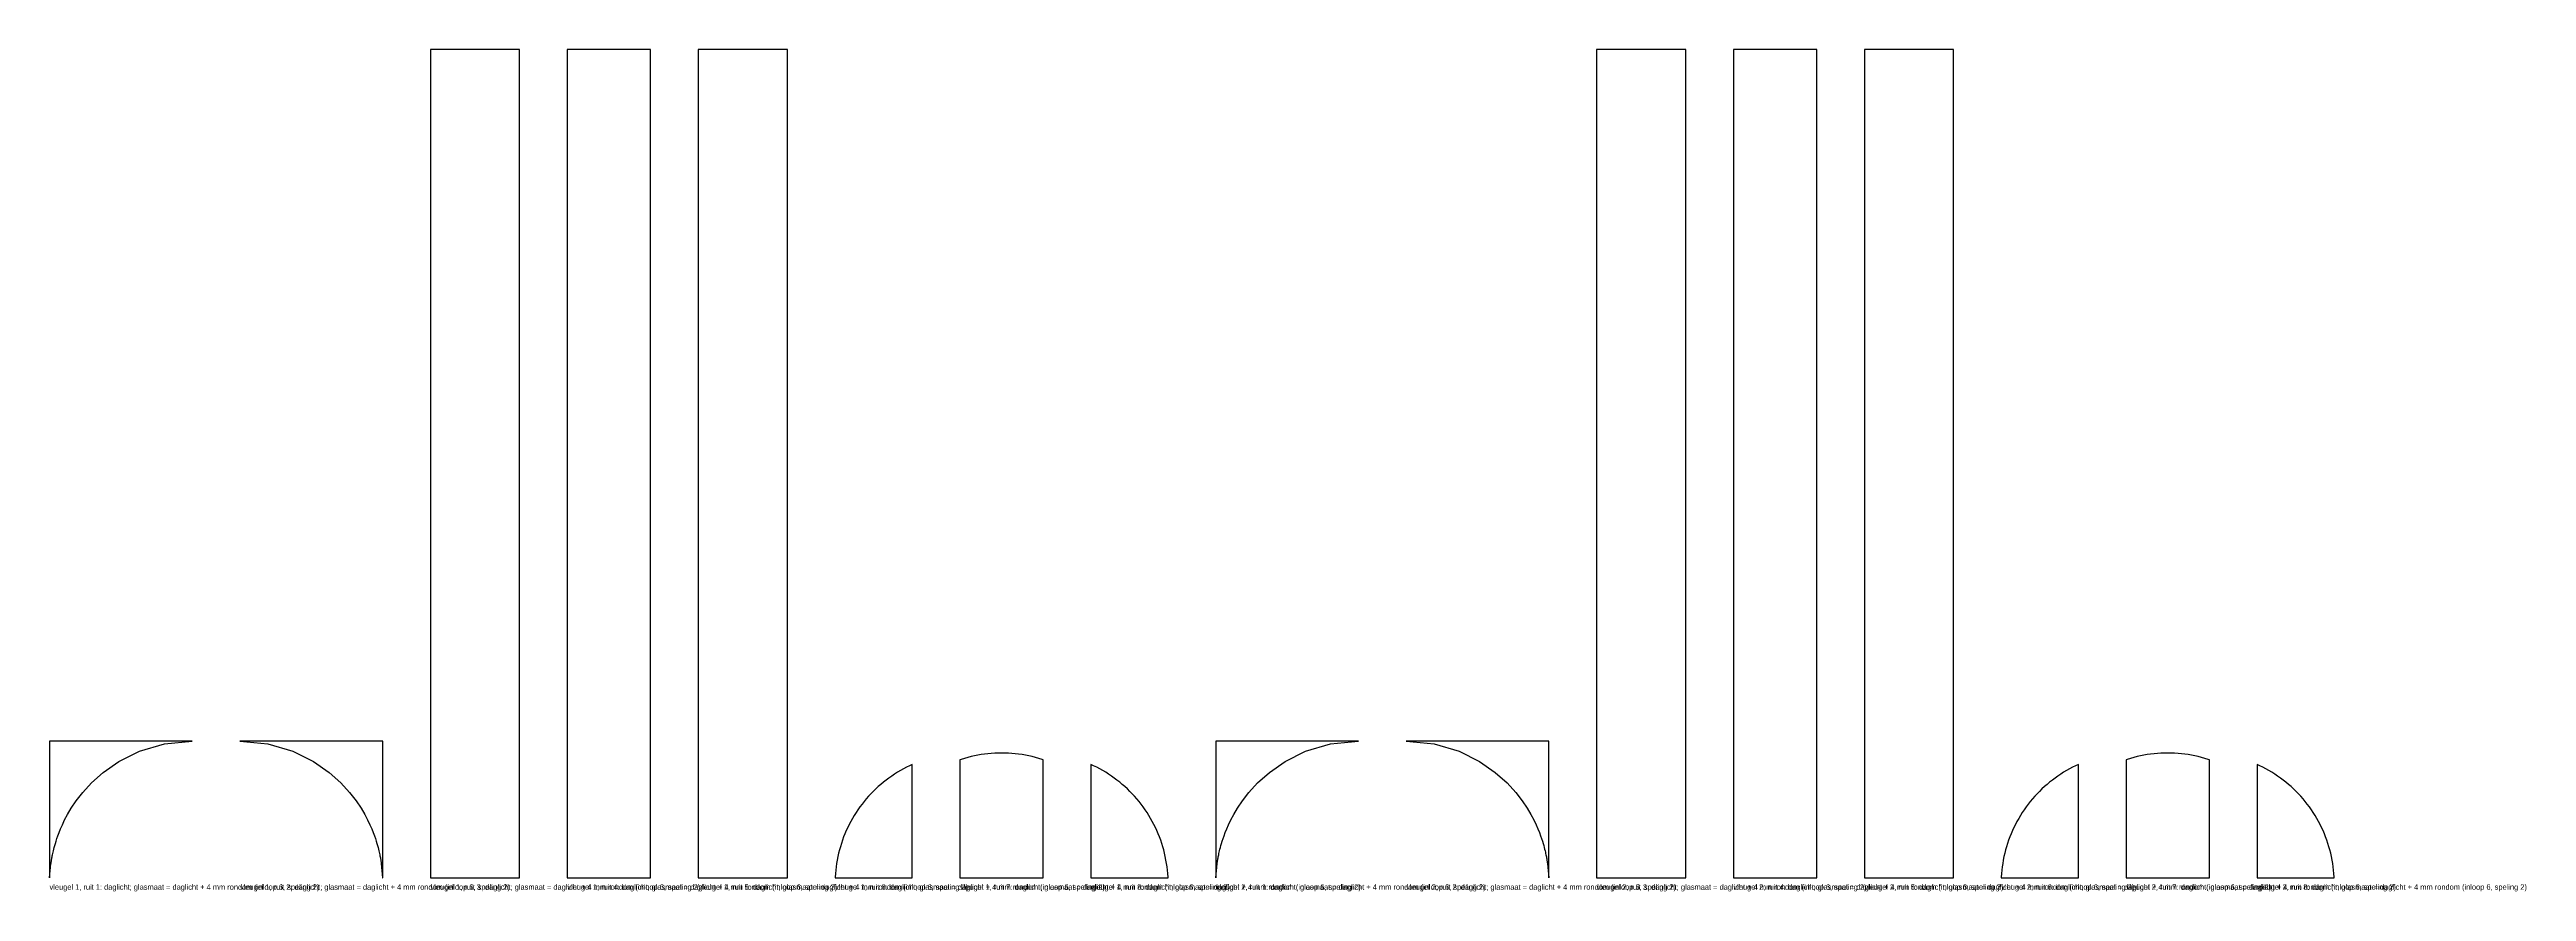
# Model space of a CAD drawing. Header units: millimetres. Extents: x 0 to 6237, y -34 to 2086.
import ezdxf

# ---------------------------------------------------------------- set-up
doc = ezdxf.new("R2010")
doc.units = ezdxf.units.MM

msp = doc.modelspace()

# ---------------------------------------------------------------- linework, layer by layer
at = {"layer": 'DAGLICHT'}
for p, q in [((1183.6667, 2086.5), (959, 2086.5)), ((959, 2086.5), (959, 0)), ((1183.6667, 0), (1183.6667, 2086.5)), ((1513.3333, 2086.5), (1303.6667, 2086.5)), ((1303.6667, 2086.5), (1303.6667, 0)), ((1513.3333, 0), (1513.3333, 2086.5)), ((1858, 2086.5), (1633.3333, 2086.5)), ((1633.3333, 2086.5), (1633.3333, 0)), ((1858, 0), (1858, 2086.5)), ((4119.9399, 2086.5), (3895.2733, 2086.5)), ((3895.2733, 2086.5), (3895.2733, 0)), ((4119.9399, 0), (4119.9399, 2086.5)), ((4449.6066, 2086.5), (4239.9399, 2086.5)), ((4239.9399, 2086.5), (4239.9399, 0)), ((4449.6066, 0), (4449.6066, 2086.5)), ((4794.2733, 2086.5), (4569.6066, 2086.5)), ((4569.6066, 2086.5), (4569.6066, 0)), ((4794.2733, 0), (4794.2733, 2086.5)), ((359.5, 344.5), (0, 344.5)), ((0, 344.5), (0, 0)), ((174.7278, 293.382), (226.145, 318.8513)), ((226.145, 318.8513), (289.0904, 337.5376)), ((289.0904, 337.5376), (359.5, 344.5)), ((479.5, 344.5), (549.9096, 337.5376)), ((839, 344.5), (479.5, 344.5)), ((549.9096, 337.5376), (612.855, 318.8513)), ((612.855, 318.8513), (664.2722, 293.382)), ((839, 0), (839, 344.5)), ((2362.6945, 312.695), (2354.1282, 311.6811)), ((2371.2844, 313.4843), (2362.6945, 312.695)), ((2379.8919, 314.0484), (2371.2844, 313.4843)), ((2388.5113, 314.3871), (2379.8919, 314.0484)), ((2397.1366, 314.5), (2388.5113, 314.3871)), ((2405.7619, 314.3871), (2397.1366, 314.5)), ((2414.3813, 314.0484), (2405.7619, 314.3871)), ((2422.9889, 313.4843), (2414.3813, 314.0484)), ((2431.5788, 312.695), (2422.9889, 313.4843)), ((2440.145, 311.6811), (2431.5788, 312.695)), ((3295.7733, 344.5), (2936.2733, 344.5)), ((2936.2733, 344.5), (2936.2733, 0)), ((3111.001, 293.382), (3162.4182, 318.8513)), ((3162.4182, 318.8513), (3225.3637, 337.5376)), ((3225.3637, 337.5376), (3295.7733, 344.5)), ((3415.7733, 344.5), (3486.1828, 337.5376)), ((3775.2733, 344.5), (3415.7733, 344.5)), ((3486.1828, 337.5376), (3549.1283, 318.8513)), ((3549.1283, 318.8513), (3600.5455, 293.382)), ((3775.2733, 0), (3775.2733, 344.5)), ((5298.9677, 312.695), (5290.4015, 311.6811)), ((5307.5576, 313.4843), (5298.9677, 312.695)), ((5316.1652, 314.0484), (5307.5576, 313.4843)), ((5324.7846, 314.3871), (5316.1652, 314.0484)), ((5333.4099, 314.5), (5324.7846, 314.3871)), ((5342.0352, 314.3871), (5333.4099, 314.5)), ((5350.6546, 314.0484), (5342.0352, 314.3871)), ((5359.2622, 313.4843), (5350.6546, 314.0484)), ((5367.852, 312.695), (5359.2622, 313.4843)), ((5376.4183, 311.6811), (5367.852, 312.695)), ((105.4718, 239.3815), (135.1125, 265.8745)), ((135.1125, 265.8745), (174.7278, 293.382)), ((664.2722, 293.382), (703.8875, 265.8745)), ((703.8875, 265.8745), (733.5282, 239.3815)), ((2113.4614, 251.5711), (2106.5497, 246.4099)), ((2120.5058, 256.5496), (2113.4614, 251.5711)), ((2127.6781, 261.342), (2120.5058, 256.5496)), ((2134.9733, 265.9449), (2127.6781, 261.342)), ((2142.3866, 270.3554), (2134.9733, 265.9449)), ((2149.9128, 274.5702), (2142.3866, 270.3554)), ((2157.5468, 278.5866), (2149.9128, 274.5702)), ((2165.2832, 282.4019), (2157.5468, 278.5866)), ((2172.3033, 285.6381), (2165.2832, 282.4019)), ((2172.3033, 0), (2172.3033, 285.6381)), ((2295.3155, 298.3731), (2292.3033, 297.3506)), ((2292.3033, 297.3506), (2292.3033, 0)), ((2303.5536, 300.9311), (2295.3155, 298.3731)), ((2311.8558, 303.2726), (2303.5536, 300.9311)), ((2320.2164, 305.3959), (2311.8558, 303.2726)), ((2328.6297, 307.2996), (2320.2164, 305.3959)), ((2337.09, 308.9825), (2328.6297, 307.2996)), ((2345.5915, 310.4433), (2337.09, 308.9825)), ((2354.1282, 311.6811), (2345.5915, 310.4433)), ((2448.6818, 310.4433), (2440.145, 311.6811)), ((2457.1832, 308.9825), (2448.6818, 310.4433)), ((2465.6435, 307.2996), (2457.1832, 308.9825)), ((2474.0569, 305.3959), (2465.6435, 307.2996)), ((2482.4175, 303.2726), (2474.0569, 305.3959)), ((2490.7197, 300.9311), (2482.4175, 303.2726)), ((2498.9577, 298.3731), (2490.7197, 300.9311)), ((2501.97, 297.3506), (2498.9577, 298.3731)), ((2501.97, 0), (2501.97, 297.3506)), ((2628.99, 282.4019), (2621.97, 285.6381)), ((2621.97, 285.6381), (2621.97, 0)), ((2636.7265, 278.5866), (2628.99, 282.4019)), ((2644.3604, 274.5702), (2636.7265, 278.5866)), ((2651.8866, 270.3554), (2644.3604, 274.5702)), ((2659.2999, 265.9449), (2651.8866, 270.3554)), ((2666.5952, 261.342), (2659.2999, 265.9449)), ((2673.7675, 256.5496), (2666.5952, 261.342)), ((2680.8119, 251.5711), (2673.7675, 256.5496)), ((2687.7235, 246.4099), (2680.8119, 251.5711)), ((3041.7451, 239.3815), (3071.3857, 265.8745)), ((3071.3857, 265.8745), (3111.001, 293.382)), ((3600.5455, 293.382), (3640.1608, 265.8745)), ((3640.1608, 265.8745), (3669.8014, 239.3815)), ((5049.7346, 251.5711), (5042.823, 246.4099)), ((5056.779, 256.5496), (5049.7346, 251.5711)), ((5063.9513, 261.342), (5056.779, 256.5496)), ((5071.2466, 265.9449), (5063.9513, 261.342)), ((5078.6599, 270.3554), (5071.2466, 265.9449)), ((5086.1861, 274.5702), (5078.6599, 270.3554)), ((5093.82, 278.5866), (5086.1861, 274.5702)), ((5101.5565, 282.4019), (5093.82, 278.5866)), ((5108.5765, 285.6381), (5101.5565, 282.4019)), ((5108.5765, 0), (5108.5765, 285.6381)), ((5231.5888, 298.3731), (5228.5765, 297.3506)), ((5228.5765, 297.3506), (5228.5765, 0)), ((5239.8268, 300.9311), (5231.5888, 298.3731)), ((5248.129, 303.2726), (5239.8268, 300.9311)), ((5256.4896, 305.3959), (5248.129, 303.2726)), ((5264.903, 307.2996), (5256.4896, 305.3959)), ((5273.3633, 308.9825), (5264.903, 307.2996)), ((5281.8647, 310.4433), (5273.3633, 308.9825)), ((5290.4015, 311.6811), (5281.8647, 310.4433)), ((5384.955, 310.4433), (5376.4183, 311.6811)), ((5393.4565, 308.9825), (5384.955, 310.4433)), ((5401.9168, 307.2996), (5393.4565, 308.9825)), ((5410.3301, 305.3959), (5401.9168, 307.2996)), ((5418.6908, 303.2726), (5410.3301, 305.3959)), ((5426.9929, 300.9311), (5418.6908, 303.2726)), ((5435.231, 298.3731), (5426.9929, 300.9311)), ((5438.2432, 297.3506), (5435.231, 298.3731)), ((5438.2432, 0), (5438.2432, 297.3506)), ((5565.2633, 282.4019), (5558.2432, 285.6381)), ((5558.2432, 285.6381), (5558.2432, 0)), ((5572.9997, 278.5866), (5565.2633, 282.4019)), ((5580.6337, 274.5702), (5572.9997, 278.5866)), ((5588.1599, 270.3554), (5580.6337, 274.5702)), ((5595.5732, 265.9449), (5588.1599, 270.3554)), ((5602.8684, 261.342), (5595.5732, 265.9449)), ((5610.0407, 256.5496), (5602.8684, 261.342)), ((5617.0851, 251.5711), (5610.0407, 256.5496)), ((5623.9968, 246.4099), (5617.0851, 251.5711)), ((54.7637, 175.7251), (67.1003, 194.1474)), ((67.1003, 194.1474), (83.4818, 215.335)), ((83.4818, 215.335), (105.4718, 239.3815)), ((733.5282, 239.3815), (755.5182, 215.335)), ((755.5182, 215.335), (771.8997, 194.1474)), ((771.8997, 194.1474), (784.2363, 175.7251)), ((2051.067, 192.3611), (2045.7267, 185.5869)), ((2056.5829, 198.9931), (2051.067, 192.3611)), ((2062.2704, 205.4785), (2056.5829, 198.9931)), ((2068.1258, 211.8128), (2062.2704, 205.4785)), ((2074.1449, 217.9917), (2068.1258, 211.8128)), ((2080.3238, 224.0109), (2074.1449, 217.9917)), ((2086.6581, 229.8662), (2080.3238, 224.0109)), ((2093.1435, 235.5538), (2086.6581, 229.8662)), ((2099.7756, 241.0696), (2093.1435, 235.5538)), ((2106.5497, 246.4099), (2099.7756, 241.0696)), ((2694.4977, 241.0696), (2687.7235, 246.4099)), ((2701.1298, 235.5538), (2694.4977, 241.0696)), ((2707.6152, 229.8662), (2701.1298, 235.5538)), ((2713.9495, 224.0109), (2707.6152, 229.8662)), ((2720.1283, 217.9917), (2713.9495, 224.0109)), ((2726.1475, 211.8128), (2720.1283, 217.9917)), ((2732.0028, 205.4785), (2726.1475, 211.8128)), ((2737.6904, 198.9931), (2732.0028, 205.4785)), ((2743.2062, 192.3611), (2737.6904, 198.9931)), ((2748.5466, 185.5869), (2743.2062, 192.3611)), ((2991.037, 175.7251), (3003.3735, 194.1474)), ((3003.3735, 194.1474), (3019.7551, 215.335)), ((3019.7551, 215.335), (3041.7451, 239.3815)), ((3669.8014, 239.3815), (3691.7914, 215.335)), ((3691.7914, 215.335), (3708.173, 194.1474)), ((3708.173, 194.1474), (3720.5095, 175.7251)), ((4987.3403, 192.3611), (4982, 185.5869)), ((4992.8561, 198.9931), (4987.3403, 192.3611)), ((4998.5437, 205.4785), (4992.8561, 198.9931)), ((5004.399, 211.8128), (4998.5437, 205.4785)), ((5010.4182, 217.9917), (5004.399, 211.8128)), ((5016.597, 224.0109), (5010.4182, 217.9917)), ((5022.9313, 229.8662), (5016.597, 224.0109)), ((5029.4167, 235.5538), (5022.9313, 229.8662)), ((5036.0488, 241.0696), (5029.4167, 235.5538)), ((5042.823, 246.4099), (5036.0488, 241.0696)), ((5630.7709, 241.0696), (5623.9968, 246.4099)), ((5637.403, 235.5538), (5630.7709, 241.0696)), ((5643.8884, 229.8662), (5637.403, 235.5538)), ((5650.2227, 224.0109), (5643.8884, 229.8662)), ((5656.4016, 217.9917), (5650.2227, 224.0109)), ((5662.4207, 211.8128), (5656.4016, 217.9917)), ((5668.2761, 205.4785), (5662.4207, 211.8128)), ((5673.9636, 198.9931), (5668.2761, 205.4785)), ((5679.4795, 192.3611), (5673.9636, 198.9931)), ((5684.8198, 185.5869), (5679.4795, 192.3611)), ((27.7221, 123.433), (32.3012, 133.9336)), ((32.3012, 133.9336), (38.0429, 145.9521)), ((38.0429, 145.9521), (45.3436, 159.7741)), ((45.3436, 159.7741), (54.7637, 175.7251)), ((784.2363, 175.7251), (793.6564, 159.7741)), ((793.6564, 159.7741), (800.9571, 145.9521)), ((800.9571, 145.9521), (806.6988, 133.9336)), ((806.6988, 133.9336), (811.2779, 123.433)), ((2009.7348, 126.8534), (2006.1234, 119.0197)), ((2013.55, 134.5899), (2009.7348, 126.8534)), ((2017.5664, 142.2238), (2013.55, 134.5899)), ((2021.7813, 149.75), (2017.5664, 142.2238)), ((2026.1917, 157.1633), (2021.7813, 149.75)), ((2030.7947, 164.4586), (2026.1917, 157.1633)), ((2035.587, 171.6309), (2030.7947, 164.4586)), ((2040.5655, 178.6752), (2035.587, 171.6309)), ((2045.7267, 185.5869), (2040.5655, 178.6752)), ((2753.7077, 178.6752), (2748.5466, 185.5869)), ((2758.6862, 171.6309), (2753.7077, 178.6752)), ((2763.4786, 164.4586), (2758.6862, 171.6309)), ((2768.0816, 157.1633), (2763.4786, 164.4586)), ((2772.492, 149.75), (2768.0816, 157.1633)), ((2776.7069, 142.2238), (2772.492, 149.75)), ((2780.7233, 134.5899), (2776.7069, 142.2238)), ((2784.5385, 126.8534), (2780.7233, 134.5899)), ((2788.1499, 119.0197), (2784.5385, 126.8534)), ((2963.9954, 123.433), (2968.5745, 133.9336)), ((2968.5745, 133.9336), (2974.3161, 145.9521)), ((2974.3161, 145.9521), (2981.6168, 159.7741)), ((2981.6168, 159.7741), (2991.037, 175.7251)), ((3720.5095, 175.7251), (3729.9297, 159.7741)), ((3729.9297, 159.7741), (3737.2304, 145.9521)), ((3737.2304, 145.9521), (3742.972, 133.9336)), ((3742.972, 133.9336), (3747.5511, 123.433)), ((4946.008, 126.8534), (4942.3967, 119.0197)), ((4949.8232, 134.5899), (4946.008, 126.8534)), ((4953.8396, 142.2238), (4949.8232, 134.5899)), ((4958.0545, 149.75), (4953.8396, 142.2238)), ((4962.4649, 157.1633), (4958.0545, 149.75)), ((4967.0679, 164.4586), (4962.4649, 157.1633)), ((4971.8603, 171.6309), (4967.0679, 164.4586)), ((4976.8388, 178.6752), (4971.8603, 171.6309)), ((4982, 185.5869), (4976.8388, 178.6752)), ((5689.981, 178.6752), (5684.8198, 185.5869)), ((5694.9595, 171.6309), (5689.981, 178.6752)), ((5699.7518, 164.4586), (5694.9595, 171.6309)), ((5704.3548, 157.1633), (5699.7518, 164.4586)), ((5708.7652, 149.75), (5704.3548, 157.1633)), ((5712.9801, 142.2238), (5708.7652, 149.75)), ((5716.9965, 134.5899), (5712.9801, 142.2238)), ((5720.8117, 126.8534), (5716.9965, 134.5899)), ((5724.4231, 119.0197), (5720.8117, 126.8534)), ((8.2272, 61.4699), (8.9637, 64.7781)), ((8.9637, 64.7781), (9.8023, 68.3772)), ((9.8023, 68.3772), (10.7623, 72.3057)), ((10.7623, 72.3057), (11.868, 76.6093)), ((11.868, 76.6093), (13.1498, 81.3422)), ((13.1498, 81.3422), (14.6463, 86.5686)), ((14.6463, 86.5686), (16.4069, 92.3657)), ((16.4069, 92.3657), (18.4958, 98.8262)), ((18.4958, 98.8262), (20.9971, 106.062)), ((20.9971, 106.062), (24.0224, 114.2093)), ((24.0224, 114.2093), (27.7221, 123.433)), ((811.2779, 123.433), (814.9776, 114.2093)), ((814.9776, 114.2093), (818.0029, 106.062)), ((818.0029, 106.062), (820.5042, 98.8262)), ((820.5042, 98.8262), (822.5931, 92.3657)), ((822.5931, 92.3657), (824.3537, 86.5686)), ((824.3537, 86.5686), (825.8502, 81.3422)), ((825.8502, 81.3422), (827.132, 76.6093)), ((827.132, 76.6093), (828.2377, 72.3057)), ((828.2377, 72.3057), (829.1977, 68.3772)), ((829.1977, 68.3772), (830.0363, 64.7781)), ((830.0363, 64.7781), (830.7728, 61.4699)), ((1988.8641, 70.2809), (1986.7407, 61.9202)), ((1991.2055, 78.5831), (1988.8641, 70.2809)), ((1993.7635, 86.8211), (1991.2055, 78.5831)), ((1996.5363, 94.9894), (1993.7635, 86.8211)), ((1999.5219, 103.0822), (1996.5363, 94.9894)), ((2002.7183, 111.0942), (1999.5219, 103.0822)), ((2006.1234, 119.0197), (2002.7183, 111.0942)), ((2791.5549, 111.0942), (2788.1499, 119.0197)), ((2794.7514, 103.0822), (2791.5549, 111.0942)), ((2797.737, 94.9894), (2794.7514, 103.0822)), ((2800.5097, 86.8211), (2797.737, 94.9894)), ((2803.0677, 78.5831), (2800.5097, 86.8211)), ((2805.4092, 70.2809), (2803.0677, 78.5831)), ((2807.5325, 61.9202), (2805.4092, 70.2809)), ((2944.5004, 61.4699), (2945.237, 64.7781)), ((2945.237, 64.7781), (2946.0755, 68.3772)), ((2946.0755, 68.3772), (2947.0356, 72.3057)), ((2947.0356, 72.3057), (2948.1413, 76.6093)), ((2948.1413, 76.6093), (2949.4231, 81.3422)), ((2949.4231, 81.3422), (2950.9196, 86.5686)), ((2950.9196, 86.5686), (2952.6802, 92.3657)), ((2952.6802, 92.3657), (2954.7691, 98.8262)), ((2954.7691, 98.8262), (2957.2703, 106.062)), ((2957.2703, 106.062), (2960.2957, 114.2093)), ((2960.2957, 114.2093), (2963.9954, 123.433)), ((3747.5511, 123.433), (3751.2508, 114.2093)), ((3751.2508, 114.2093), (3754.2762, 106.062)), ((3754.2762, 106.062), (3756.7774, 98.8262)), ((3756.7774, 98.8262), (3758.8663, 92.3657)), ((3758.8663, 92.3657), (3760.6269, 86.5686)), ((3760.6269, 86.5686), (3762.1234, 81.3422)), ((3762.1234, 81.3422), (3763.4052, 76.6093)), ((3763.4052, 76.6093), (3764.5109, 72.3057)), ((3764.5109, 72.3057), (3765.471, 68.3772)), ((3765.471, 68.3772), (3766.3096, 64.7781)), ((3766.3096, 64.7781), (3767.0461, 61.4699)), ((4925.1373, 70.2809), (4923.014, 61.9202)), ((4927.4788, 78.5831), (4925.1373, 70.2809)), ((4930.0368, 86.8211), (4927.4788, 78.5831)), ((4932.8095, 94.9894), (4930.0368, 86.8211)), ((4935.7951, 103.0822), (4932.8095, 94.9894)), ((4938.9916, 111.0942), (4935.7951, 103.0822)), ((4942.3967, 119.0197), (4938.9916, 111.0942)), ((5727.8282, 111.0942), (5724.4231, 119.0197)), ((5731.0246, 103.0822), (5727.8282, 111.0942)), ((5734.0102, 94.9894), (5731.0246, 103.0822)), ((5736.783, 86.8211), (5734.0102, 94.9894)), ((5739.341, 78.5831), (5736.783, 86.8211)), ((5741.6824, 70.2809), (5739.341, 78.5831)), ((5743.8058, 61.9202), (5741.6824, 70.2809)), ((0, 0), (0.3178, 0.1127)), ((0.3178, 0.1127), (3.6231, 35.9103)), ((3.6231, 35.9103), (3.8359, 37.3763)), ((3.8359, 37.3763), (4.0679, 38.9283)), ((4.0679, 38.9283), (4.3215, 40.5738)), ((4.3215, 40.5738), (4.5993, 42.3217)), ((4.5993, 42.3217), (4.9047, 44.1814)), ((4.9047, 44.1814), (5.2413, 46.164)), ((5.2413, 46.164), (5.6135, 48.2819)), ((5.6135, 48.2819), (6.0264, 50.5491)), ((6.0264, 50.5491), (6.4862, 52.9817)), ((6.4862, 52.9817), (7.0001, 55.598)), ((7.0001, 55.598), (7.5769, 58.4193)), ((7.5769, 58.4193), (8.2272, 61.4699)), ((830.7728, 61.4699), (831.4231, 58.4193)), ((831.4231, 58.4193), (831.9999, 55.598)), ((831.9999, 55.598), (832.5138, 52.9817)), ((832.5138, 52.9817), (832.9736, 50.5491)), ((832.9736, 50.5491), (833.3865, 48.2819)), ((833.3865, 48.2819), (833.7587, 46.164)), ((833.7587, 46.164), (834.0953, 44.1814)), ((834.0953, 44.1814), (834.4007, 42.3217)), ((834.4007, 42.3217), (834.6785, 40.5738)), ((834.6785, 40.5738), (834.9321, 38.9283)), ((834.9321, 38.9283), (835.1641, 37.3763)), ((835.1641, 37.3763), (835.3769, 35.9103)), ((835.3769, 35.9103), (838.6822, 0.1127)), ((838.6822, 0.1127), (839, 0)), ((959, 0), (1183.6667, 0)), ((1303.6667, 0), (1513.3333, 0)), ((1633.3333, 0), (1858, 0)), ((1978.0882, 2.2447), (1978, 0)), ((1978, 0), (2172.3033, 0)), ((1978.6524, 10.8523), (1978.0882, 2.2447)), ((1979.4417, 19.4421), (1978.6524, 10.8523)), ((1980.4555, 28.0084), (1979.4417, 19.4421)), ((1981.6933, 36.5452), (1980.4555, 28.0084)), ((1983.1541, 45.0466), (1981.6933, 36.5452)), ((1984.837, 53.5069), (1983.1541, 45.0466)), ((1986.7407, 61.9202), (1984.837, 53.5069)), ((2292.3033, 0), (2501.97, 0)), ((2621.97, 0), (2816.2733, 0)), ((2809.4363, 53.5069), (2807.5325, 61.9202)), ((2811.1191, 45.0466), (2809.4363, 53.5069)), ((2812.5799, 36.5452), (2811.1191, 45.0466)), ((2813.8177, 28.0084), (2812.5799, 36.5452)), ((2814.8316, 19.4421), (2813.8177, 28.0084)), ((2815.6209, 10.8523), (2814.8316, 19.4421)), ((2816.1851, 2.2447), (2815.6209, 10.8523)), ((2816.2733, 0), (2816.1851, 2.2447)), ((2936.2733, 0), (2936.591, 0.1127)), ((2936.591, 0.1127), (2939.8963, 35.9103)), ((2939.8963, 35.9103), (2940.1091, 37.3763)), ((2940.1091, 37.3763), (2940.3411, 38.9283)), ((2940.3411, 38.9283), (2940.5947, 40.5738)), ((2940.5947, 40.5738), (2940.8726, 42.3217)), ((2940.8726, 42.3217), (2941.178, 44.1814)), ((2941.178, 44.1814), (2941.5146, 46.164)), ((2941.5146, 46.164), (2941.8868, 48.2819)), ((2941.8868, 48.2819), (2942.2997, 50.5491)), ((2942.2997, 50.5491), (2942.7595, 52.9817)), ((2942.7595, 52.9817), (2943.2734, 55.598)), ((2943.2734, 55.598), (2943.8502, 58.4193)), ((2943.8502, 58.4193), (2944.5004, 61.4699)), ((3767.0461, 61.4699), (3767.6963, 58.4193)), ((3767.6963, 58.4193), (3768.2731, 55.598)), ((3768.2731, 55.598), (3768.787, 52.9817)), ((3768.787, 52.9817), (3769.2468, 50.5491)), ((3769.2468, 50.5491), (3769.6597, 48.2819)), ((3769.6597, 48.2819), (3770.0319, 46.164)), ((3770.0319, 46.164), (3770.3685, 44.1814)), ((3770.3685, 44.1814), (3770.6739, 42.3217)), ((3770.6739, 42.3217), (3770.9518, 40.5738)), ((3770.9518, 40.5738), (3771.2054, 38.9283)), ((3771.2054, 38.9283), (3771.4374, 37.3763)), ((3771.4374, 37.3763), (3771.6502, 35.9103)), ((3771.6502, 35.9103), (3774.9555, 0.1127)), ((3774.9555, 0.1127), (3775.2733, 0)), ((3895.2733, 0), (4119.9399, 0)), ((4239.9399, 0), (4449.6066, 0)), ((4569.6066, 0), (4794.2733, 0)), ((4914.3614, 2.2447), (4914.2733, 0)), ((4914.2733, 0), (5108.5765, 0)), ((4914.9256, 10.8523), (4914.3614, 2.2447)), ((4915.7149, 19.4421), (4914.9256, 10.8523)), ((4916.7288, 28.0084), (4915.7149, 19.4421)), ((4917.9666, 36.5452), (4916.7288, 28.0084)), ((4919.4274, 45.0466), (4917.9666, 36.5452)), ((4921.1102, 53.5069), (4919.4274, 45.0466)), ((4923.014, 61.9202), (4921.1102, 53.5069)), ((5228.5765, 0), (5438.2432, 0)), ((5558.2432, 0), (5752.5465, 0)), ((5745.7095, 53.5069), (5743.8058, 61.9202)), ((5747.3924, 45.0466), (5745.7095, 53.5069)), ((5748.8532, 36.5452), (5747.3924, 45.0466)), ((5750.091, 28.0084), (5748.8532, 36.5452)), ((5751.1048, 19.4421), (5750.091, 28.0084)), ((5751.8941, 10.8523), (5751.1048, 19.4421)), ((5752.4583, 2.2447), (5751.8941, 10.8523)), ((5752.5465, 0), (5752.4583, 2.2447))]:
    msp.add_line(p, q, dxfattribs=at)

# ---------------------------------------------------------------- texts
at = {"layer": 'TEKST'}
for s, p in [('vleugel 1, ruit 1: daglicht; glasmaat = daglicht + 4 mm rondom (inloop 6, speling 2)', (0, -30)), ('vleugel 1, ruit 2: daglicht; glasmaat = daglicht + 4 mm rondom (inloop 6, speling 2)', (479.5, -30)), ('vleugel 1, ruit 3: daglicht; glasmaat = daglicht + 4 mm rondom (inloop 6, speling 2)', (959, -30)), ('vleugel 1, ruit 4: daglicht; glasmaat = daglicht + 4 mm rondom (inloop 6, speling 2)', (1303.6667, -30)), ('vleugel 1, ruit 5: daglicht; glasmaat = daglicht + 4 mm rondom (inloop 6, speling 2)', (1633.3333, -30)), ('vleugel 1, ruit 6: daglicht; glasmaat = daglicht + 4 mm rondom (inloop 6, speling 2)', (1978, -30)), ('vleugel 1, ruit 7: daglicht; glasmaat = daglicht + 4 mm rondom (inloop 6, speling 2)', (2292.3033, -30)), ('vleugel 1, ruit 8: daglicht; glasmaat = daglicht + 4 mm rondom (inloop 6, speling 2)', (2621.97, -30)), ('vleugel 2, ruit 1: daglicht; glasmaat = daglicht + 4 mm rondom (inloop 6, speling 2)', (2936.2733, -30)), ('vleugel 2, ruit 2: daglicht; glasmaat = daglicht + 4 mm rondom (inloop 6, speling 2)', (3415.7733, -30)), ('vleugel 2, ruit 3: daglicht; glasmaat = daglicht + 4 mm rondom (inloop 6, speling 2)', (3895.2733, -30)), ('vleugel 2, ruit 4: daglicht; glasmaat = daglicht + 4 mm rondom (inloop 6, speling 2)', (4239.9399, -30)), ('vleugel 2, ruit 5: daglicht; glasmaat = daglicht + 4 mm rondom (inloop 6, speling 2)', (4569.6066, -30)), ('vleugel 2, ruit 6: daglicht; glasmaat = daglicht + 4 mm rondom (inloop 6, speling 2)', (4914.2733, -30)), ('vleugel 2, ruit 7: daglicht; glasmaat = daglicht + 4 mm rondom (inloop 6, speling 2)', (5228.5765, -30)), ('vleugel 2, ruit 8: daglicht; glasmaat = daglicht + 4 mm rondom (inloop 6, speling 2)', (5558.2432, -30))]:
    msp.add_text(s, height=14, dxfattribs=at).set_placement(p)

doc.saveas('drawing.dxf')
